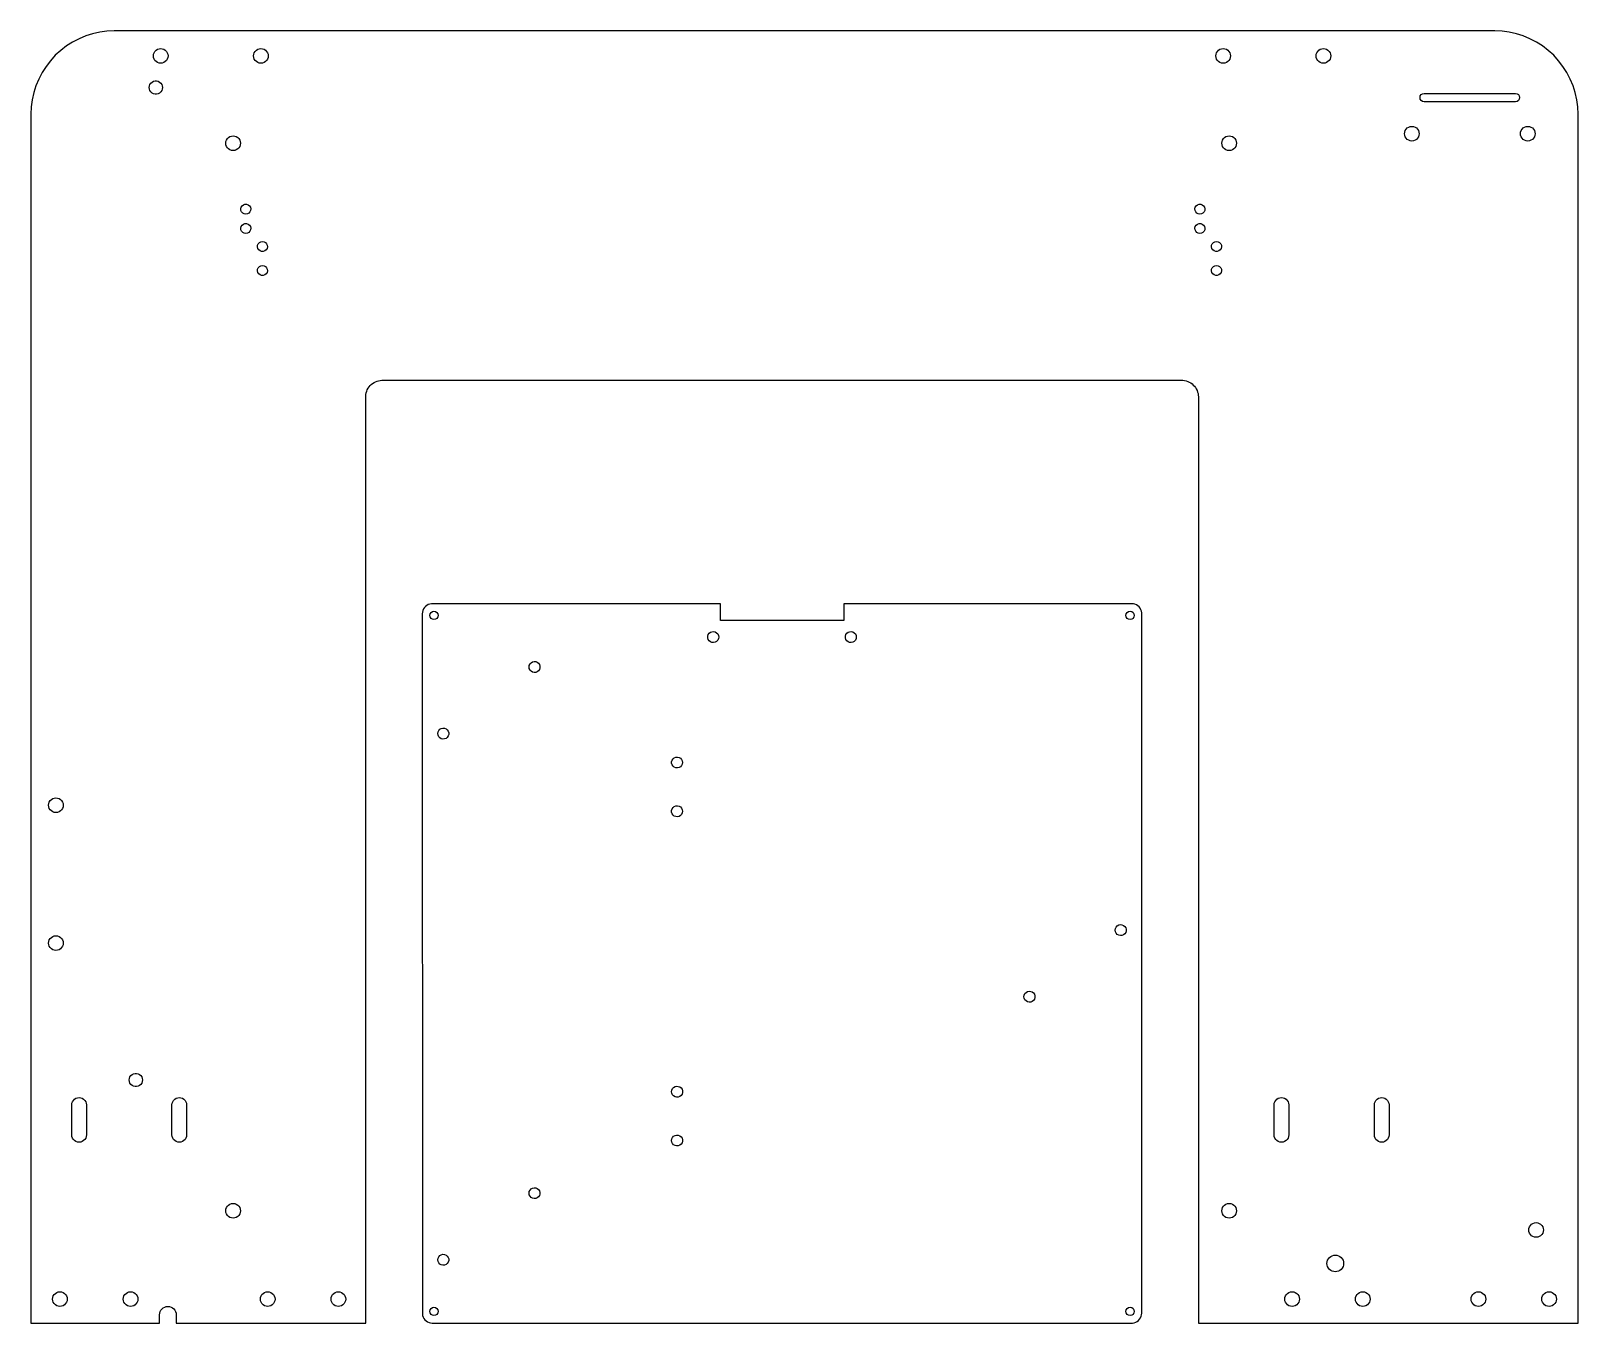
# Model space of a CAD drawing. Header units: metres. Extents: x -232 to 232, y 0 to 388.
import ezdxf

# ---------------------------------------------------------------- set-up
doc = ezdxf.new("R2010")
doc.units = ezdxf.units.M

msp = doc.modelspace()

# ---------------------------------------------------------------- linework, layer by layer
for p, q in [((-217.815, 385.658), (-219.75, 384.651)), ((-215.8, 386.492), (-217.815, 385.658)), ((-213.72, 387.148), (-215.8, 386.492)), ((-211.591, 387.62), (-213.72, 387.148)), ((-209.429, 387.905), (-211.591, 387.62)), ((-207.25, 388), (-209.429, 387.905)), ((207.25, 388), (-207.25, 388)), ((209.429, 387.905), (207.25, 388)), ((211.591, 387.62), (209.429, 387.905)), ((213.72, 387.148), (211.591, 387.62)), ((215.8, 386.492), (213.72, 387.148)), ((217.815, 385.658), (215.8, 386.492)), ((219.75, 384.651), (217.815, 385.658)), ((-223.32, 382.151), (-224.928, 380.678)), ((-221.589, 383.479), (-223.32, 382.151)), ((-219.75, 384.651), (-221.589, 383.479)), ((-195.5, 380.5), (-195.445, 380.99)), ((-195.445, 380.99), (-195.282, 381.455)), ((-195.282, 381.455), (-195.02, 381.872)), ((-195.02, 381.872), (-194.672, 382.22)), ((-194.672, 382.22), (-194.255, 382.482)), ((-194.255, 382.482), (-193.79, 382.645)), ((-193.79, 382.645), (-193.3, 382.7)), ((-193.3, 382.7), (-192.81, 382.645)), ((-192.81, 382.645), (-192.345, 382.482)), ((-192.345, 382.482), (-191.928, 382.22)), ((-191.928, 382.22), (-191.58, 381.872)), ((-191.58, 381.872), (-191.318, 381.455)), ((-191.318, 381.455), (-191.155, 380.99)), ((-191.155, 380.99), (-191.1, 380.5)), ((-165.4, 380.5), (-165.345, 380.99)), ((-165.345, 380.99), (-165.182, 381.455)), ((-165.182, 381.455), (-164.92, 381.872)), ((-164.92, 381.872), (-164.572, 382.22)), ((-164.572, 382.22), (-164.155, 382.482)), ((-164.155, 382.482), (-163.69, 382.645)), ((-163.69, 382.645), (-163.2, 382.7)), ((-163.2, 382.7), (-162.71, 382.645)), ((-162.71, 382.645), (-162.245, 382.482)), ((-162.245, 382.482), (-161.828, 382.22)), ((-161.828, 382.22), (-161.48, 381.872)), ((-161.48, 381.872), (-161.218, 381.455)), ((-161.218, 381.455), (-161.055, 380.99)), ((-161.055, 380.99), (-161, 380.5)), ((123.5, 380.5), (123.555, 380.99)), ((123.555, 380.99), (123.718, 381.455)), ((123.718, 381.455), (123.98, 381.872)), ((123.98, 381.872), (124.328, 382.22)), ((124.328, 382.22), (124.745, 382.482)), ((124.745, 382.482), (125.21, 382.645)), ((125.21, 382.645), (125.7, 382.7)), ((125.7, 382.7), (126.19, 382.645)), ((126.19, 382.645), (126.655, 382.482)), ((126.655, 382.482), (127.072, 382.22)), ((127.072, 382.22), (127.42, 381.872)), ((127.42, 381.872), (127.682, 381.455)), ((127.682, 381.455), (127.845, 380.99)), ((127.845, 380.99), (127.9, 380.5)), ((153.6, 380.5), (153.655, 380.99)), ((153.655, 380.99), (153.818, 381.455)), ((153.818, 381.455), (154.08, 381.872)), ((154.08, 381.872), (154.428, 382.22)), ((154.428, 382.22), (154.845, 382.482)), ((154.845, 382.482), (155.31, 382.645)), ((155.31, 382.645), (155.8, 382.7)), ((155.8, 382.7), (156.29, 382.645)), ((156.29, 382.645), (156.755, 382.482)), ((156.755, 382.482), (157.172, 382.22)), ((157.172, 382.22), (157.52, 381.872)), ((157.52, 381.872), (157.782, 381.455)), ((157.782, 381.455), (157.945, 380.99)), ((157.945, 380.99), (158, 380.5)), ((221.589, 383.479), (219.75, 384.651)), ((223.32, 382.151), (221.589, 383.479)), ((224.928, 380.678), (223.32, 382.151)), ((-227.729, 377.339), (-228.901, 375.5)), ((-226.401, 379.07), (-227.729, 377.339)), ((-224.928, 380.678), (-226.401, 379.07)), ((-195.445, 380.01), (-195.5, 380.5)), ((-195.282, 379.545), (-195.445, 380.01)), ((-195.02, 379.128), (-195.282, 379.545)), ((-194.672, 378.78), (-195.02, 379.128)), ((-194.255, 378.518), (-194.672, 378.78)), ((-193.79, 378.355), (-194.255, 378.518)), ((-193.3, 378.3), (-193.79, 378.355)), ((-192.81, 378.355), (-193.3, 378.3)), ((-192.345, 378.518), (-192.81, 378.355)), ((-191.928, 378.78), (-192.345, 378.518)), ((-191.58, 379.128), (-191.928, 378.78)), ((-191.318, 379.545), (-191.58, 379.128)), ((-191.155, 380.01), (-191.318, 379.545)), ((-191.1, 380.5), (-191.155, 380.01)), ((-165.345, 380.01), (-165.4, 380.5)), ((-165.182, 379.545), (-165.345, 380.01)), ((-164.92, 379.128), (-165.182, 379.545)), ((-164.572, 378.78), (-164.92, 379.128)), ((-164.155, 378.518), (-164.572, 378.78)), ((-163.69, 378.355), (-164.155, 378.518)), ((-163.2, 378.3), (-163.69, 378.355)), ((-162.71, 378.355), (-163.2, 378.3)), ((-162.245, 378.518), (-162.71, 378.355)), ((-161.828, 378.78), (-162.245, 378.518)), ((-161.48, 379.128), (-161.828, 378.78)), ((-161.218, 379.545), (-161.48, 379.128)), ((-161.055, 380.01), (-161.218, 379.545)), ((-161, 380.5), (-161.055, 380.01)), ((123.555, 380.01), (123.5, 380.5)), ((123.718, 379.545), (123.555, 380.01)), ((123.98, 379.128), (123.718, 379.545)), ((124.328, 378.78), (123.98, 379.128)), ((124.745, 378.518), (124.328, 378.78)), ((125.21, 378.355), (124.745, 378.518)), ((125.7, 378.3), (125.21, 378.355)), ((126.19, 378.355), (125.7, 378.3)), ((126.655, 378.518), (126.19, 378.355)), ((127.072, 378.78), (126.655, 378.518)), ((127.42, 379.128), (127.072, 378.78)), ((127.682, 379.545), (127.42, 379.128)), ((127.845, 380.01), (127.682, 379.545)), ((127.9, 380.5), (127.845, 380.01)), ((153.655, 380.01), (153.6, 380.5)), ((153.818, 379.545), (153.655, 380.01)), ((154.08, 379.128), (153.818, 379.545)), ((154.428, 378.78), (154.08, 379.128)), ((154.845, 378.518), (154.428, 378.78)), ((155.31, 378.355), (154.845, 378.518)), ((155.8, 378.3), (155.31, 378.355)), ((156.29, 378.355), (155.8, 378.3)), ((156.755, 378.518), (156.29, 378.355)), ((157.172, 378.78), (156.755, 378.518)), ((157.52, 379.128), (157.172, 378.78)), ((157.782, 379.545), (157.52, 379.128)), ((157.945, 380.01), (157.782, 379.545)), ((158, 380.5), (157.945, 380.01)), ((226.401, 379.07), (224.928, 380.678)), ((227.729, 377.339), (226.401, 379.07)), ((228.901, 375.5), (227.729, 377.339)), ((-229.908, 373.565), (-230.742, 371.55)), ((-228.901, 375.5), (-229.908, 373.565)), ((-196.692, 371.479), (-196.521, 371.929)), ((-196.521, 371.929), (-196.247, 372.326)), ((-196.247, 372.326), (-195.886, 372.646)), ((-195.886, 372.646), (-195.459, 372.87)), ((-195.459, 372.87), (-194.991, 372.985)), ((-194.991, 372.985), (-194.509, 372.985)), ((-194.509, 372.985), (-194.041, 372.87)), ((-194.041, 372.87), (-193.614, 372.646)), ((-193.614, 372.646), (-193.253, 372.326)), ((-193.253, 372.326), (-192.979, 371.929)), ((-192.979, 371.929), (-192.808, 371.479)), ((229.908, 373.565), (228.901, 375.5)), ((230.742, 371.55), (229.908, 373.565)), ((-231.87, 367.341), (-232.155, 365.179)), ((-231.398, 369.47), (-231.87, 367.341)), ((-230.742, 371.55), (-231.398, 369.47)), ((-196.75, 371), (-196.692, 371.479)), ((-196.692, 370.521), (-196.75, 371)), ((-196.521, 370.071), (-196.692, 370.521)), ((-196.247, 369.674), (-196.521, 370.071)), ((-195.886, 369.354), (-196.247, 369.674)), ((-195.459, 369.13), (-195.886, 369.354)), ((-194.991, 369.015), (-195.459, 369.13)), ((-194.509, 369.015), (-194.991, 369.015)), ((-194.041, 369.13), (-194.509, 369.015)), ((-193.614, 369.354), (-194.041, 369.13)), ((-193.253, 369.674), (-193.614, 369.354)), ((-192.979, 370.071), (-193.253, 369.674)), ((-192.808, 370.521), (-192.979, 370.071)), ((-192.808, 371.479), (-192.75, 371)), ((-192.75, 371), (-192.808, 370.521)), ((184.8, 368), (184.895, 368.478)), ((184.895, 367.522), (184.8, 368)), ((184.895, 368.478), (185.166, 368.884)), ((185.166, 367.116), (184.895, 367.522)), ((185.166, 368.884), (185.572, 369.155)), ((185.572, 366.845), (185.166, 367.116)), ((185.572, 369.155), (186.05, 369.25)), ((186.05, 369.25), (213.45, 369.25)), ((213.45, 369.25), (213.928, 369.155)), ((213.928, 369.155), (214.334, 368.884)), ((214.334, 367.116), (213.928, 366.845)), ((214.334, 368.884), (214.605, 368.478)), ((214.605, 367.522), (214.334, 367.116)), ((214.605, 368.478), (214.7, 368)), ((214.7, 368), (214.605, 367.522)), ((231.398, 369.47), (230.742, 371.55)), ((231.87, 367.341), (231.398, 369.47)), ((232.155, 365.179), (231.87, 367.341)), ((-232.155, 365.179), (-232.25, 363)), ((-232.25, 363), (-232.25, 0)), ((186.05, 366.75), (185.572, 366.845)), ((213.45, 366.75), (186.05, 366.75)), ((213.928, 366.845), (213.45, 366.75)), ((232.25, 363), (232.155, 365.179)), ((232.25, 0), (232.25, 363)), ((180.205, 357.64), (180.368, 358.105)), ((180.368, 358.105), (180.63, 358.522)), ((180.63, 358.522), (180.978, 358.87)), ((180.978, 358.87), (181.395, 359.132)), ((181.395, 359.132), (181.86, 359.295)), ((181.86, 359.295), (182.35, 359.35)), ((182.35, 359.35), (182.84, 359.295)), ((182.84, 359.295), (183.305, 359.132)), ((183.305, 359.132), (183.722, 358.87)), ((183.722, 358.87), (184.07, 358.522)), ((184.07, 358.522), (184.332, 358.105)), ((184.332, 358.105), (184.495, 357.64)), ((215.005, 357.64), (215.168, 358.105)), ((215.168, 358.105), (215.43, 358.522)), ((215.43, 358.522), (215.778, 358.87)), ((215.778, 358.87), (216.195, 359.132)), ((216.195, 359.132), (216.66, 359.295)), ((216.66, 359.295), (217.15, 359.35)), ((217.15, 359.35), (217.64, 359.295)), ((217.64, 359.295), (218.105, 359.132)), ((218.105, 359.132), (218.522, 358.87)), ((218.522, 358.87), (218.87, 358.522)), ((218.87, 358.522), (219.132, 358.105)), ((219.132, 358.105), (219.295, 357.64)), ((-173.75, 354.29), (-173.695, 354.78)), ((-173.695, 353.8), (-173.75, 354.29)), ((-173.695, 354.78), (-173.532, 355.245)), ((-173.532, 353.335), (-173.695, 353.8)), ((-173.532, 355.245), (-173.27, 355.662)), ((-173.27, 352.918), (-173.532, 353.335)), ((-173.27, 355.662), (-172.922, 356.01)), ((-172.922, 356.01), (-172.505, 356.272)), ((-172.505, 356.272), (-172.04, 356.435)), ((-172.04, 356.435), (-171.55, 356.49)), ((-171.55, 356.49), (-171.06, 356.435)), ((-171.06, 356.435), (-170.595, 356.272)), ((-170.595, 356.272), (-170.178, 356.01)), ((-170.178, 356.01), (-169.83, 355.662)), ((-169.83, 355.662), (-169.568, 355.245)), ((-169.568, 353.335), (-169.83, 352.918)), ((-169.568, 355.245), (-169.405, 354.78)), ((-169.405, 353.8), (-169.568, 353.335)), ((-169.405, 354.78), (-169.35, 354.29)), ((-169.35, 354.29), (-169.405, 353.8)), ((125.3, 354.29), (125.355, 354.78)), ((125.355, 353.8), (125.3, 354.29)), ((125.355, 354.78), (125.518, 355.245)), ((125.518, 353.335), (125.355, 353.8)), ((125.518, 355.245), (125.78, 355.662)), ((125.78, 352.918), (125.518, 353.335)), ((125.78, 355.662), (126.128, 356.01)), ((126.128, 356.01), (126.545, 356.272)), ((126.545, 356.272), (127.01, 356.435)), ((127.01, 356.435), (127.5, 356.49)), ((127.5, 356.49), (127.99, 356.435)), ((127.99, 356.435), (128.455, 356.272)), ((128.455, 356.272), (128.872, 356.01)), ((128.872, 356.01), (129.22, 355.662)), ((129.22, 355.662), (129.482, 355.245)), ((129.482, 353.335), (129.22, 352.918)), ((129.482, 355.245), (129.645, 354.78)), ((129.645, 353.8), (129.482, 353.335)), ((129.645, 354.78), (129.7, 354.29)), ((129.7, 354.29), (129.645, 353.8)), ((180.15, 357.15), (180.205, 357.64)), ((180.205, 356.66), (180.15, 357.15)), ((180.368, 356.195), (180.205, 356.66)), ((180.63, 355.778), (180.368, 356.195)), ((180.978, 355.43), (180.63, 355.778)), ((181.395, 355.168), (180.978, 355.43)), ((181.86, 355.005), (181.395, 355.168)), ((182.35, 354.95), (181.86, 355.005)), ((182.84, 355.005), (182.35, 354.95)), ((183.305, 355.168), (182.84, 355.005)), ((183.722, 355.43), (183.305, 355.168)), ((184.07, 355.778), (183.722, 355.43)), ((184.332, 356.195), (184.07, 355.778)), ((184.495, 356.66), (184.332, 356.195)), ((184.495, 357.64), (184.55, 357.15)), ((184.55, 357.15), (184.495, 356.66)), ((214.95, 357.15), (215.005, 357.64)), ((215.005, 356.66), (214.95, 357.15)), ((215.168, 356.195), (215.005, 356.66)), ((215.43, 355.778), (215.168, 356.195)), ((215.778, 355.43), (215.43, 355.778)), ((216.195, 355.168), (215.778, 355.43)), ((216.66, 355.005), (216.195, 355.168)), ((217.15, 354.95), (216.66, 355.005)), ((217.64, 355.005), (217.15, 354.95)), ((218.105, 355.168), (217.64, 355.005)), ((218.522, 355.43), (218.105, 355.168)), ((218.87, 355.778), (218.522, 355.43)), ((219.132, 356.195), (218.87, 355.778)), ((219.295, 356.66), (219.132, 356.195)), ((219.295, 357.64), (219.35, 357.15)), ((219.35, 357.15), (219.295, 356.66)), ((-172.922, 352.57), (-173.27, 352.918)), ((-172.505, 352.308), (-172.922, 352.57)), ((-172.04, 352.145), (-172.505, 352.308)), ((-171.55, 352.09), (-172.04, 352.145)), ((-171.06, 352.145), (-171.55, 352.09)), ((-170.595, 352.308), (-171.06, 352.145)), ((-170.178, 352.57), (-170.595, 352.308)), ((-169.83, 352.918), (-170.178, 352.57)), ((126.128, 352.57), (125.78, 352.918)), ((126.545, 352.308), (126.128, 352.57)), ((127.01, 352.145), (126.545, 352.308)), ((127.5, 352.09), (127.01, 352.145)), ((127.99, 352.145), (127.5, 352.09)), ((128.455, 352.308), (127.99, 352.145)), ((128.872, 352.57), (128.455, 352.308)), ((129.22, 352.918), (128.872, 352.57)), ((-169.245, 334.604), (-169.124, 335.083)), ((-169.204, 334.112), (-169.245, 334.604)), ((-169.124, 335.083), (-168.854, 335.496)), ((-168.854, 335.496), (-168.464, 335.799)), ((-168.464, 335.799), (-167.997, 335.96)), ((-167.997, 335.96), (-167.503, 335.96)), ((-167.503, 335.96), (-167.036, 335.799)), ((-167.036, 335.799), (-166.646, 335.496)), ((-166.646, 335.496), (-166.376, 335.083)), ((-166.376, 335.083), (-166.255, 334.604)), ((-166.255, 334.604), (-166.296, 334.112)), ((117.205, 334.604), (117.326, 335.083)), ((117.246, 334.112), (117.205, 334.604)), ((117.326, 335.083), (117.596, 335.496)), ((117.596, 335.496), (117.986, 335.799)), ((117.986, 335.799), (118.453, 335.96)), ((118.453, 335.96), (118.947, 335.96)), ((118.947, 335.96), (119.414, 335.799)), ((119.414, 335.799), (119.804, 335.496)), ((119.804, 335.496), (120.074, 335.083)), ((120.074, 335.083), (120.195, 334.604)), ((120.195, 334.604), (120.154, 334.112)), ((-169.006, 333.66), (-169.204, 334.112)), ((-168.671, 333.296), (-169.006, 333.66)), ((-168.854, 329.696), (-168.464, 329.999)), ((-168.237, 333.061), (-168.671, 333.296)), ((-168.464, 329.999), (-167.997, 330.16)), ((-167.75, 332.98), (-168.237, 333.061)), ((-167.997, 330.16), (-167.503, 330.16)), ((-167.263, 333.061), (-167.75, 332.98)), ((-167.503, 330.16), (-167.036, 329.999)), ((-166.829, 333.296), (-167.263, 333.061)), ((-167.036, 329.999), (-166.646, 329.696)), ((-166.494, 333.66), (-166.829, 333.296)), ((-166.296, 334.112), (-166.494, 333.66)), ((117.444, 333.66), (117.246, 334.112)), ((117.779, 333.296), (117.444, 333.66)), ((117.596, 329.696), (117.986, 329.999)), ((118.213, 333.061), (117.779, 333.296)), ((117.986, 329.999), (118.453, 330.16)), ((118.7, 332.98), (118.213, 333.061)), ((118.453, 330.16), (118.947, 330.16)), ((119.187, 333.061), (118.7, 332.98)), ((118.947, 330.16), (119.414, 329.999)), ((119.621, 333.296), (119.187, 333.061)), ((119.414, 329.999), (119.804, 329.696)), ((119.956, 333.66), (119.621, 333.296)), ((120.154, 334.112), (119.956, 333.66)), ((-169.245, 328.804), (-169.124, 329.283)), ((-169.204, 328.312), (-169.245, 328.804)), ((-169.006, 327.86), (-169.204, 328.312)), ((-169.124, 329.283), (-168.854, 329.696)), ((-168.671, 327.496), (-169.006, 327.86)), ((-168.237, 327.261), (-168.671, 327.496)), ((-167.75, 327.18), (-168.237, 327.261)), ((-167.263, 327.261), (-167.75, 327.18)), ((-166.829, 327.496), (-167.263, 327.261)), ((-166.494, 327.86), (-166.829, 327.496)), ((-166.646, 329.696), (-166.376, 329.283)), ((-166.296, 328.312), (-166.494, 327.86)), ((-166.376, 329.283), (-166.255, 328.804)), ((-166.255, 328.804), (-166.296, 328.312)), ((117.205, 328.804), (117.326, 329.283)), ((117.246, 328.312), (117.205, 328.804)), ((117.444, 327.86), (117.246, 328.312)), ((117.326, 329.283), (117.596, 329.696)), ((117.779, 327.496), (117.444, 327.86)), ((118.213, 327.261), (117.779, 327.496)), ((118.7, 327.18), (118.213, 327.261)), ((119.187, 327.261), (118.7, 327.18)), ((119.621, 327.496), (119.187, 327.261)), ((119.956, 327.86), (119.621, 327.496)), ((119.804, 329.696), (120.074, 329.283)), ((120.154, 328.312), (119.956, 327.86)), ((120.074, 329.283), (120.195, 328.804)), ((120.195, 328.804), (120.154, 328.312)), ((-164.245, 323.156), (-164.204, 323.648)), ((-164.124, 322.677), (-164.245, 323.156)), ((-164.204, 323.648), (-164.006, 324.1)), ((-163.854, 322.264), (-164.124, 322.677)), ((-164.006, 324.1), (-163.671, 324.464)), ((-163.464, 321.961), (-163.854, 322.264)), ((-163.671, 324.464), (-163.237, 324.699)), ((-162.997, 321.8), (-163.464, 321.961)), ((-163.237, 324.699), (-162.75, 324.78)), ((-162.503, 321.8), (-162.997, 321.8)), ((-162.75, 324.78), (-162.263, 324.699)), ((-162.036, 321.961), (-162.503, 321.8)), ((-162.263, 324.699), (-161.829, 324.464)), ((-161.646, 322.264), (-162.036, 321.961)), ((-161.829, 324.464), (-161.494, 324.1)), ((-161.376, 322.677), (-161.646, 322.264)), ((-161.494, 324.1), (-161.296, 323.648)), ((-161.255, 323.156), (-161.376, 322.677)), ((-161.296, 323.648), (-161.255, 323.156)), ((122.205, 323.156), (122.246, 323.648)), ((122.326, 322.677), (122.205, 323.156)), ((122.246, 323.648), (122.444, 324.1)), ((122.596, 322.264), (122.326, 322.677)), ((122.444, 324.1), (122.779, 324.464)), ((122.986, 321.961), (122.596, 322.264)), ((122.779, 324.464), (123.213, 324.699)), ((123.453, 321.8), (122.986, 321.961)), ((123.213, 324.699), (123.7, 324.78)), ((123.947, 321.8), (123.453, 321.8)), ((123.7, 324.78), (124.187, 324.699)), ((124.414, 321.961), (123.947, 321.8)), ((124.187, 324.699), (124.621, 324.464)), ((124.804, 322.264), (124.414, 321.961)), ((124.621, 324.464), (124.956, 324.1)), ((125.074, 322.677), (124.804, 322.264)), ((124.956, 324.1), (125.154, 323.648)), ((125.195, 323.156), (125.074, 322.677)), ((125.154, 323.648), (125.195, 323.156)), ((-164.245, 315.956), (-164.204, 316.448)), ((-164.124, 315.477), (-164.245, 315.956)), ((-164.204, 316.448), (-164.006, 316.9)), ((-164.006, 316.9), (-163.671, 317.264)), ((-163.671, 317.264), (-163.237, 317.499)), ((-163.237, 317.499), (-162.75, 317.58)), ((-162.75, 317.58), (-162.263, 317.499)), ((-162.263, 317.499), (-161.829, 317.264)), ((-161.829, 317.264), (-161.494, 316.9)), ((-161.494, 316.9), (-161.296, 316.448)), ((-161.255, 315.956), (-161.376, 315.477)), ((-161.296, 316.448), (-161.255, 315.956)), ((122.205, 315.956), (122.246, 316.448)), ((122.326, 315.477), (122.205, 315.956)), ((122.246, 316.448), (122.444, 316.9)), ((122.444, 316.9), (122.779, 317.264)), ((122.779, 317.264), (123.213, 317.499)), ((123.213, 317.499), (123.7, 317.58)), ((123.7, 317.58), (124.187, 317.499)), ((124.187, 317.499), (124.621, 317.264)), ((124.621, 317.264), (124.956, 316.9)), ((124.956, 316.9), (125.154, 316.448)), ((125.195, 315.956), (125.074, 315.477)), ((125.154, 316.448), (125.195, 315.956)), ((-163.854, 315.064), (-164.124, 315.477)), ((-163.464, 314.761), (-163.854, 315.064)), ((-162.997, 314.6), (-163.464, 314.761)), ((-162.503, 314.6), (-162.997, 314.6)), ((-162.036, 314.761), (-162.503, 314.6)), ((-161.646, 315.064), (-162.036, 314.761)), ((-161.376, 315.477), (-161.646, 315.064)), ((122.596, 315.064), (122.326, 315.477)), ((122.986, 314.761), (122.596, 315.064)), ((123.453, 314.6), (122.986, 314.761)), ((123.947, 314.6), (123.453, 314.6)), ((124.414, 314.761), (123.947, 314.6)), ((124.804, 315.064), (124.414, 314.761)), ((125.074, 315.477), (124.804, 315.064)), ((-131.744, 278.349), (-131.694, 278.845)), ((-131.694, 278.845), (-131.595, 279.334)), ((-131.595, 279.334), (-131.448, 279.81)), ((-131.448, 279.81), (-131.255, 280.269)), ((-131.255, 280.269), (-131.016, 280.707)), ((-131.016, 280.707), (-130.736, 281.119)), ((-130.736, 281.119), (-130.415, 281.501)), ((-130.415, 281.501), (-130.058, 281.849)), ((-130.058, 281.849), (-129.669, 282.16)), ((-129.669, 282.16), (-129.25, 282.43)), ((-129.25, 282.43), (-128.806, 282.658)), ((-128.806, 282.658), (-128.342, 282.84)), ((-128.342, 282.84), (-127.863, 282.975)), ((-127.863, 282.975), (-127.372, 283.061)), ((-127.372, 283.061), (-126.875, 283.098)), ((-126.875, 283.098), (-126.75, 283.1)), ((-126.75, 283.1), (113.25, 283.1)), ((113.25, 283.1), (113.624, 283.086)), ((113.624, 283.086), (114.118, 283.024)), ((114.118, 283.024), (114.604, 282.913)), ((114.604, 282.913), (115.077, 282.754)), ((115.077, 282.754), (115.531, 282.549)), ((115.531, 282.549), (115.963, 282.3)), ((115.963, 282.3), (116.367, 282.009)), ((116.367, 282.009), (116.741, 281.679)), ((116.741, 281.679), (117.08, 281.314)), ((117.08, 281.314), (117.381, 280.917)), ((117.381, 280.917), (117.641, 280.491)), ((117.641, 280.491), (117.857, 280.042)), ((117.857, 280.042), (118.028, 279.574)), ((118.028, 279.574), (118.151, 279.091)), ((118.151, 279.091), (118.225, 278.598)), ((-131.75, 278.1), (-131.744, 278.349)), ((-131.75, 0), (-131.75, 278.1)), ((118.225, 278.598), (118.25, 278.1)), ((118.25, 278.1), (118.25, 0)), ((-114.587, 213.974), (-114.709, 213.494)), ((-114.388, 214.428), (-114.587, 213.974)), ((-114.117, 214.843), (-114.388, 214.428)), ((-113.782, 215.207), (-114.117, 214.843)), ((-113.391, 215.511), (-113.782, 215.207)), ((-112.955, 215.747), (-113.391, 215.511)), ((-112.486, 215.908), (-112.955, 215.747)), ((-111.998, 215.99), (-112.486, 215.908)), ((-25.26, 215.994), (-111.998, 215.99)), ((-111.728, 213.655), (-111.25, 213.75)), ((-111.25, 213.75), (-110.772, 213.655)), ((-25.26, 211), (-25.26, 215.994)), ((98.25, 216), (11.76, 215.996)), ((11.76, 215.996), (11.76, 211)), ((97.2716, 213.655), (97.75, 213.75)), ((97.75, 213.75), (98.2283, 213.655)), ((98.7438, 215.959), (98.25, 216)), ((99.2241, 215.837), (98.7438, 215.959)), ((99.6778, 215.638), (99.2241, 215.837)), ((100.093, 215.367), (99.6778, 215.638)), ((100.457, 215.032), (100.093, 215.367)), ((100.761, 214.641), (100.457, 215.032)), ((100.997, 214.205), (100.761, 214.641)), ((101.158, 213.736), (100.997, 214.205)), ((101.24, 213.248), (101.158, 213.736)), ((-114.709, 213.494), (-114.75, 213)), ((-114.75, 213), (-114.74, 2.75226)), ((-112.5, 212.5), (-112.405, 212.978)), ((-112.405, 212.022), (-112.5, 212.5)), ((-112.405, 212.978), (-112.134, 213.384)), ((-112.134, 211.616), (-112.405, 212.022)), ((-112.134, 213.384), (-111.728, 213.655)), ((-111.728, 211.345), (-112.134, 211.616)), ((-111.25, 211.25), (-111.728, 211.345)), ((-110.772, 211.345), (-111.25, 211.25)), ((-110.772, 213.655), (-110.366, 213.384)), ((-110.366, 211.616), (-110.772, 211.345)), ((-110.366, 213.384), (-110.095, 212.978)), ((-110.095, 212.022), (-110.366, 211.616)), ((-110.095, 212.978), (-110, 212.5)), ((-110, 212.5), (-110.095, 212.022)), ((11.76, 211), (-25.26, 211)), ((96.5, 212.5), (96.5951, 212.978)), ((96.5951, 212.022), (96.5, 212.5)), ((96.5951, 212.978), (96.8661, 213.384)), ((96.8661, 211.616), (96.5951, 212.022)), ((96.8661, 213.384), (97.2716, 213.655)), ((97.2716, 211.345), (96.8661, 211.616)), ((97.75, 211.25), (97.2716, 211.345)), ((98.2283, 211.345), (97.75, 211.25)), ((98.2283, 213.655), (98.6339, 213.384)), ((98.6339, 211.616), (98.2283, 211.345)), ((98.6339, 213.384), (98.9048, 212.978)), ((98.9048, 212.022), (98.6339, 211.616)), ((98.9048, 212.978), (99, 212.5)), ((99, 212.5), (98.9048, 212.022)), ((101.25, 3), (101.24, 213.248)), ((-29.0416, 206.246), (-28.8966, 206.716)), ((-29.0416, 205.754), (-29.0416, 206.246)), ((-28.8966, 205.284), (-29.0416, 205.754)), ((-28.8966, 206.716), (-28.6195, 207.122)), ((-28.6195, 204.878), (-28.8966, 205.284)), ((-28.6195, 207.122), (-28.235, 207.429)), ((-28.235, 204.571), (-28.6195, 204.878)), ((-28.235, 207.429), (-27.7771, 207.609)), ((-27.7771, 204.391), (-28.235, 204.571)), ((-27.7771, 207.609), (-27.2867, 207.645)), ((-27.2867, 204.355), (-27.7771, 204.391)), ((-27.2867, 207.645), (-26.8072, 207.536)), ((-26.8072, 204.464), (-27.2867, 204.355)), ((-26.8072, 207.536), (-26.3812, 207.29)), ((-26.3812, 204.71), (-26.8072, 204.464)), ((-26.3812, 207.29), (-26.0467, 206.929)), ((-26.0467, 205.071), (-26.3812, 204.71)), ((-26.0467, 206.929), (-25.8333, 206.486)), ((-25.8333, 205.514), (-26.0467, 205.071)), ((-25.8333, 206.486), (-25.76, 206)), ((-25.76, 206), (-25.8333, 205.514)), ((12.2784, 206.246), (12.4234, 206.716)), ((12.2784, 205.754), (12.2784, 206.246)), ((12.4234, 205.284), (12.2784, 205.754)), ((12.4234, 206.716), (12.7005, 207.122)), ((12.7005, 204.878), (12.4234, 205.284)), ((12.7005, 207.122), (13.085, 207.429)), ((13.085, 204.571), (12.7005, 204.878)), ((13.085, 207.429), (13.5428, 207.609)), ((13.5428, 204.391), (13.085, 204.571)), ((13.5428, 207.609), (14.0333, 207.645)), ((14.0333, 204.355), (13.5428, 204.391)), ((14.0333, 207.645), (14.5128, 207.536)), ((14.5128, 204.464), (14.0333, 204.355)), ((14.5128, 207.536), (14.9388, 207.29)), ((14.9388, 204.71), (14.5128, 204.464)), ((14.9388, 207.29), (15.2733, 206.929)), ((15.2733, 205.071), (14.9388, 204.71)), ((15.2733, 206.929), (15.4867, 206.486)), ((15.4867, 205.514), (15.2733, 205.071)), ((15.4867, 206.486), (15.56, 206)), ((15.56, 206), (15.4867, 205.514)), ((-82.7, 197), (-82.6267, 197.486)), ((-82.6267, 196.514), (-82.7, 197)), ((-82.6267, 197.486), (-82.4133, 197.929)), ((-82.4133, 196.071), (-82.6267, 196.514)), ((-82.4133, 197.929), (-82.0788, 198.29)), ((-82.0788, 195.71), (-82.4133, 196.071)), ((-82.0788, 198.29), (-81.6528, 198.536)), ((-81.6528, 195.464), (-82.0788, 195.71)), ((-81.6528, 198.536), (-81.1733, 198.645)), ((-81.1733, 195.355), (-81.6528, 195.464)), ((-81.1733, 198.645), (-80.6828, 198.609)), ((-80.6828, 195.391), (-81.1733, 195.355)), ((-80.6828, 198.609), (-80.225, 198.429)), ((-80.225, 195.571), (-80.6828, 195.391)), ((-80.225, 198.429), (-79.8405, 198.122)), ((-79.8405, 195.878), (-80.225, 195.571)), ((-79.8405, 198.122), (-79.5634, 197.716)), ((-79.5634, 196.284), (-79.8405, 195.878)), ((-79.5634, 197.716), (-79.4184, 197.246)), ((-79.4184, 196.754), (-79.5634, 196.284)), ((-79.4184, 197.246), (-79.4184, 196.754)), ((-110.1, 177), (-110.027, 177.486)), ((-110.027, 176.514), (-110.1, 177)), ((-110.027, 177.486), (-109.813, 177.929)), ((-109.813, 176.071), (-110.027, 176.514)), ((-109.813, 177.929), (-109.479, 178.29)), ((-109.479, 178.29), (-109.053, 178.536)), ((-109.053, 178.536), (-108.573, 178.645)), ((-108.573, 178.645), (-108.083, 178.609)), ((-108.083, 178.609), (-107.625, 178.429)), ((-107.625, 178.429), (-107.24, 178.122)), ((-107.24, 178.122), (-106.963, 177.716)), ((-106.963, 177.716), (-106.818, 177.246)), ((-106.818, 176.754), (-106.963, 176.284)), ((-106.818, 177.246), (-106.818, 176.754)), ((-109.479, 175.71), (-109.813, 176.071)), ((-109.053, 175.464), (-109.479, 175.71)), ((-108.573, 175.355), (-109.053, 175.464)), ((-108.083, 175.391), (-108.573, 175.355)), ((-107.625, 175.571), (-108.083, 175.391)), ((-107.24, 175.878), (-107.625, 175.571)), ((-106.963, 176.284), (-107.24, 175.878)), ((-39.8916, 168.57), (-39.7466, 169.04)), ((-39.8916, 168.079), (-39.8916, 168.57)), ((-39.7466, 167.609), (-39.8916, 168.079)), ((-39.7466, 169.04), (-39.4695, 169.447)), ((-39.4695, 167.202), (-39.7466, 167.609)), ((-39.4695, 169.447), (-39.085, 169.754)), ((-39.085, 169.754), (-38.6272, 169.933)), ((-38.6272, 169.933), (-38.1367, 169.97)), ((-38.1367, 169.97), (-37.6572, 169.861)), ((-37.6572, 169.861), (-37.2312, 169.615)), ((-37.2312, 169.615), (-36.8967, 169.254)), ((-36.8967, 167.395), (-37.2312, 167.035)), ((-36.8967, 169.254), (-36.6833, 168.811)), ((-36.6833, 167.838), (-36.8967, 167.395)), ((-36.6833, 168.811), (-36.61, 168.325)), ((-36.61, 168.325), (-36.6833, 167.838)), ((-39.085, 166.896), (-39.4695, 167.202)), ((-38.6272, 166.716), (-39.085, 166.896)), ((-38.1367, 166.679), (-38.6272, 166.716)), ((-37.6572, 166.789), (-38.1367, 166.679)), ((-37.2312, 167.035), (-37.6572, 166.789)), ((-226.95, 155.5), (-226.895, 155.99)), ((-226.895, 155.01), (-226.95, 155.5)), ((-226.895, 155.99), (-226.732, 156.455)), ((-226.732, 154.545), (-226.895, 155.01)), ((-226.732, 156.455), (-226.47, 156.872)), ((-226.47, 154.128), (-226.732, 154.545)), ((-226.47, 156.872), (-226.122, 157.22)), ((-226.122, 153.78), (-226.47, 154.128)), ((-226.122, 157.22), (-225.705, 157.482)), ((-225.705, 153.518), (-226.122, 153.78)), ((-225.705, 157.482), (-225.24, 157.645)), ((-225.24, 153.355), (-225.705, 153.518)), ((-225.24, 157.645), (-224.75, 157.7)), ((-224.75, 153.3), (-225.24, 153.355)), ((-224.75, 157.7), (-224.26, 157.645)), ((-224.26, 153.355), (-224.75, 153.3)), ((-224.26, 157.645), (-223.795, 157.482)), ((-223.795, 153.518), (-224.26, 153.355)), ((-223.795, 157.482), (-223.378, 157.22)), ((-223.378, 153.78), (-223.795, 153.518)), ((-223.378, 157.22), (-223.03, 156.872)), ((-223.03, 154.128), (-223.378, 153.78)), ((-223.03, 156.872), (-222.768, 156.455)), ((-222.768, 154.545), (-223.03, 154.128)), ((-222.768, 156.455), (-222.605, 155.99)), ((-222.605, 155.01), (-222.768, 154.545)), ((-222.605, 155.99), (-222.55, 155.5)), ((-222.55, 155.5), (-222.605, 155.01)), ((-39.8916, 153.921), (-39.7466, 154.391)), ((-39.8916, 153.429), (-39.8916, 153.921)), ((-39.7466, 152.96), (-39.8916, 153.429)), ((-39.7466, 154.391), (-39.4695, 154.798)), ((-39.4695, 154.798), (-39.085, 155.104)), ((-39.085, 155.104), (-38.6272, 155.284)), ((-38.6272, 155.284), (-38.1367, 155.321)), ((-38.1367, 155.321), (-37.6572, 155.211)), ((-37.6572, 155.211), (-37.2312, 154.965)), ((-37.2312, 154.965), (-36.8967, 154.605)), ((-36.8967, 154.605), (-36.6833, 154.162)), ((-36.6833, 154.162), (-36.61, 153.675)), ((-36.61, 153.675), (-36.6833, 153.189)), ((-39.4695, 152.553), (-39.7466, 152.96)), ((-39.085, 152.246), (-39.4695, 152.553)), ((-38.6272, 152.067), (-39.085, 152.246)), ((-38.1367, 152.03), (-38.6272, 152.067)), ((-37.6572, 152.139), (-38.1367, 152.03)), ((-37.2312, 152.385), (-37.6572, 152.139)), ((-36.8967, 152.746), (-37.2312, 152.385)), ((-36.6833, 153.189), (-36.8967, 152.746)), ((-225.705, 116.082), (-225.24, 116.245)), ((-225.24, 116.245), (-224.75, 116.3)), ((-224.75, 116.3), (-224.26, 116.245)), ((-224.26, 116.245), (-223.795, 116.082)), ((93.3, 118), (93.3733, 118.486)), ((93.3733, 117.514), (93.3, 118)), ((93.3733, 118.486), (93.5867, 118.929)), ((93.5867, 117.071), (93.3733, 117.514)), ((93.5867, 118.929), (93.9212, 119.29)), ((93.9212, 116.71), (93.5867, 117.071)), ((93.9212, 119.29), (94.3472, 119.536)), ((94.3472, 116.464), (93.9212, 116.71)), ((94.3472, 119.536), (94.8267, 119.645)), ((94.8267, 116.355), (94.3472, 116.464)), ((94.8267, 119.645), (95.3172, 119.609)), ((95.3172, 116.391), (94.8267, 116.355)), ((95.3172, 119.609), (95.775, 119.429)), ((95.775, 116.571), (95.3172, 116.391)), ((95.775, 119.429), (96.1595, 119.122)), ((96.1595, 116.878), (95.775, 116.571)), ((96.1595, 119.122), (96.4366, 118.716)), ((96.4366, 117.284), (96.1595, 116.878)), ((96.4366, 118.716), (96.5816, 118.246)), ((96.5816, 117.754), (96.4366, 117.284)), ((96.5816, 118.246), (96.5816, 117.754)), ((-226.95, 114.1), (-226.895, 114.59)), ((-226.895, 113.61), (-226.95, 114.1)), ((-226.895, 114.59), (-226.732, 115.055)), ((-226.732, 113.145), (-226.895, 113.61)), ((-226.732, 115.055), (-226.47, 115.472)), ((-226.47, 112.728), (-226.732, 113.145)), ((-226.47, 115.472), (-226.122, 115.82)), ((-226.122, 112.38), (-226.47, 112.728)), ((-226.122, 115.82), (-225.705, 116.082)), ((-225.705, 112.118), (-226.122, 112.38)), ((-225.24, 111.955), (-225.705, 112.118)), ((-224.75, 111.9), (-225.24, 111.955)), ((-224.26, 111.955), (-224.75, 111.9)), ((-223.795, 112.118), (-224.26, 111.955)), ((-223.795, 116.082), (-223.378, 115.82)), ((-223.378, 112.38), (-223.795, 112.118)), ((-223.378, 115.82), (-223.03, 115.472)), ((-223.03, 112.728), (-223.378, 112.38)), ((-223.03, 115.472), (-222.768, 115.055)), ((-222.768, 113.145), (-223.03, 112.728)), ((-222.768, 115.055), (-222.605, 114.59)), ((-222.605, 113.61), (-222.768, 113.145)), ((-222.605, 114.59), (-222.55, 114.1)), ((-222.55, 114.1), (-222.605, 113.61)), ((65.9, 98), (65.9733, 98.4863)), ((65.9733, 97.5136), (65.9, 98)), ((65.9733, 98.4863), (66.1867, 98.9295)), ((66.1867, 98.9295), (66.5212, 99.29)), ((66.5212, 99.29), (66.9472, 99.5359)), ((66.9472, 99.5359), (67.4267, 99.6454)), ((67.4267, 99.6454), (67.9172, 99.6086)), ((67.9172, 99.6086), (68.375, 99.4289)), ((68.375, 99.4289), (68.7595, 99.1223)), ((68.7595, 99.1223), (69.0366, 98.7159)), ((69.0366, 98.7159), (69.1816, 98.2459)), ((69.1816, 97.7541), (69.0366, 97.2841)), ((69.1816, 98.2459), (69.1816, 97.7541)), ((66.1867, 97.0705), (65.9733, 97.5136)), ((66.5212, 96.71), (66.1867, 97.0705)), ((66.9472, 96.4641), (66.5212, 96.71)), ((67.4267, 96.3546), (66.9472, 96.4641)), ((67.9172, 96.3914), (67.4267, 96.3546)), ((68.375, 96.571), (67.9172, 96.3914)), ((68.7595, 96.8777), (68.375, 96.571)), ((69.0366, 97.2841), (68.7595, 96.8777)), ((-202.521, 73.9294), (-202.247, 74.3262)), ((-202.247, 74.3262), (-201.886, 74.646)), ((-201.886, 74.646), (-201.459, 74.87)), ((-201.459, 74.87), (-200.991, 74.9854)), ((-200.991, 74.9854), (-200.509, 74.9854)), ((-200.509, 74.9854), (-200.041, 74.87)), ((-200.041, 74.87), (-199.614, 74.646)), ((-199.614, 74.646), (-199.253, 74.3262)), ((-199.253, 74.3262), (-198.979, 73.9294)), ((-202.75, 73), (-202.692, 73.4786)), ((-202.692, 72.5214), (-202.75, 73)), ((-202.692, 73.4786), (-202.521, 73.9294)), ((-202.521, 72.0705), (-202.692, 72.5214)), ((-202.247, 71.6738), (-202.521, 72.0705)), ((-201.886, 71.354), (-202.247, 71.6738)), ((-201.459, 71.13), (-201.886, 71.354)), ((-200.991, 71.0146), (-201.459, 71.13)), ((-200.509, 71.0146), (-200.991, 71.0146)), ((-200.041, 71.13), (-200.509, 71.0146)), ((-199.614, 71.354), (-200.041, 71.13)), ((-199.253, 71.6738), (-199.614, 71.354)), ((-198.979, 72.0705), (-199.253, 71.6738)), ((-198.979, 73.9294), (-198.808, 73.4786)), ((-198.808, 72.5214), (-198.979, 72.0705)), ((-198.808, 73.4786), (-198.75, 73)), ((-198.75, 73), (-198.808, 72.5214)), ((-39.91, 69.4746), (-39.8367, 69.9609)), ((-39.8367, 69.9609), (-39.6233, 70.4041)), ((-39.6233, 70.4041), (-39.2888, 70.7646)), ((-39.2888, 70.7646), (-38.8628, 71.0105)), ((-38.8628, 71.0105), (-38.3833, 71.12)), ((-38.3833, 71.12), (-37.8928, 71.0832)), ((-37.8928, 71.0832), (-37.435, 70.9035)), ((-37.435, 70.9035), (-37.0505, 70.5969)), ((-37.0505, 70.5969), (-36.7734, 70.1905)), ((-36.7734, 70.1905), (-36.6284, 69.7205)), ((-36.6284, 69.7205), (-36.6284, 69.2287)), ((-220, 65.5), (-219.945, 65.9895)), ((-220, 56.5), (-220, 65.5)), ((-219.945, 65.9895), (-219.782, 66.4545)), ((-219.782, 66.4545), (-219.52, 66.8717)), ((-219.52, 66.8717), (-219.172, 67.22)), ((-219.172, 67.22), (-218.755, 67.4821)), ((-218.755, 67.4821), (-218.29, 67.6448)), ((-218.29, 67.6448), (-217.8, 67.7)), ((-217.8, 67.7), (-217.31, 67.6448)), ((-217.31, 67.6448), (-216.845, 67.4821)), ((-216.845, 67.4821), (-216.428, 67.22)), ((-216.428, 67.22), (-216.08, 66.8717)), ((-216.08, 66.8717), (-215.818, 66.4545)), ((-215.818, 66.4545), (-215.655, 65.9895)), ((-215.655, 65.9895), (-215.6, 65.5)), ((-215.6, 65.5), (-215.6, 56.5)), ((-189.9, 65.5), (-189.845, 65.9895)), ((-189.9, 56.5), (-189.9, 65.5)), ((-189.845, 65.9895), (-189.682, 66.4545)), ((-189.682, 66.4545), (-189.42, 66.8717)), ((-189.42, 66.8717), (-189.072, 67.22)), ((-189.072, 67.22), (-188.655, 67.4821)), ((-188.655, 67.4821), (-188.19, 67.6448)), ((-188.19, 67.6448), (-187.7, 67.7)), ((-187.7, 67.7), (-187.21, 67.6448)), ((-187.21, 67.6448), (-186.745, 67.4821)), ((-186.745, 67.4821), (-186.328, 67.22)), ((-186.328, 67.22), (-185.98, 66.8717)), ((-185.98, 66.8717), (-185.718, 66.4545)), ((-185.718, 66.4545), (-185.555, 65.9895)), ((-185.555, 65.9895), (-185.5, 65.5)), ((-185.5, 65.5), (-185.5, 56.5)), ((-39.8367, 68.9882), (-39.91, 69.4746)), ((-39.6233, 68.5451), (-39.8367, 68.9882)), ((-39.2888, 68.1846), (-39.6233, 68.5451)), ((-38.8628, 67.9386), (-39.2888, 68.1846)), ((-38.3833, 67.8292), (-38.8628, 67.9386)), ((-37.8928, 67.8659), (-38.3833, 67.8292)), ((-37.435, 68.0456), (-37.8928, 67.8659)), ((-37.0505, 68.3523), (-37.435, 68.0456)), ((-36.7734, 68.7587), (-37.0505, 68.3523)), ((-36.6284, 69.2287), (-36.7734, 68.7587)), ((141, 65.5), (141.055, 65.9895)), ((141, 56.5), (141, 65.5)), ((141.055, 65.9895), (141.218, 66.4545)), ((141.218, 66.4545), (141.48, 66.8717)), ((141.48, 66.8717), (141.828, 67.22)), ((141.828, 67.22), (142.245, 67.4821)), ((142.245, 67.4821), (142.71, 67.6448)), ((142.71, 67.6448), (143.2, 67.7)), ((143.2, 67.7), (143.69, 67.6448)), ((143.69, 67.6448), (144.155, 67.4821)), ((144.155, 67.4821), (144.572, 67.22)), ((144.572, 67.22), (144.92, 66.8717)), ((144.92, 66.8717), (145.182, 66.4545)), ((145.182, 66.4545), (145.345, 65.9895)), ((145.345, 65.9895), (145.4, 65.5)), ((145.4, 65.5), (145.4, 56.5)), ((171.1, 65.5), (171.155, 65.9895)), ((171.1, 56.5), (171.1, 65.5)), ((171.155, 65.9895), (171.318, 66.4545)), ((171.318, 66.4545), (171.58, 66.8717)), ((171.58, 66.8717), (171.928, 67.22)), ((171.928, 67.22), (172.345, 67.4821)), ((172.345, 67.4821), (172.81, 67.6448)), ((172.81, 67.6448), (173.3, 67.7)), ((173.3, 67.7), (173.79, 67.6448)), ((173.79, 67.6448), (174.255, 67.4821)), ((174.255, 67.4821), (174.672, 67.22)), ((174.672, 67.22), (175.02, 66.8717)), ((175.02, 66.8717), (175.282, 66.4545)), ((175.282, 66.4545), (175.445, 65.9895)), ((175.445, 65.9895), (175.5, 65.5)), ((175.5, 65.5), (175.5, 56.5)), ((-219.945, 56.0105), (-220, 56.5)), ((-219.782, 55.5454), (-219.945, 56.0105)), ((-215.655, 56.0105), (-215.818, 55.5454)), ((-215.6, 56.5), (-215.655, 56.0105)), ((-189.845, 56.0105), (-189.9, 56.5)), ((-189.682, 55.5454), (-189.845, 56.0105)), ((-185.555, 56.0105), (-185.718, 55.5454)), ((-185.5, 56.5), (-185.555, 56.0105)), ((-39.8367, 55.3118), (-39.6233, 55.7549)), ((-39.6233, 55.7549), (-39.2888, 56.1154)), ((-39.2888, 56.1154), (-38.8628, 56.3614)), ((-38.8628, 56.3614), (-38.3833, 56.4708)), ((-38.3833, 56.4708), (-37.8928, 56.434)), ((-37.8928, 56.434), (-37.435, 56.2543)), ((-37.435, 56.2543), (-37.0505, 55.9477)), ((-37.0505, 55.9477), (-36.7734, 55.5413)), ((141.055, 56.0105), (141, 56.5)), ((141.218, 55.5454), (141.055, 56.0105)), ((145.345, 56.0105), (145.182, 55.5454)), ((145.4, 56.5), (145.345, 56.0105)), ((171.155, 56.0105), (171.1, 56.5)), ((171.318, 55.5454), (171.155, 56.0105)), ((175.445, 56.0105), (175.282, 55.5454)), ((175.5, 56.5), (175.445, 56.0105)), ((-219.52, 55.1283), (-219.782, 55.5454)), ((-219.172, 54.78), (-219.52, 55.1283)), ((-218.755, 54.5179), (-219.172, 54.78)), ((-218.29, 54.3551), (-218.755, 54.5179)), ((-217.8, 54.3), (-218.29, 54.3551)), ((-217.31, 54.3551), (-217.8, 54.3)), ((-216.845, 54.5179), (-217.31, 54.3551)), ((-216.428, 54.78), (-216.845, 54.5179)), ((-216.08, 55.1283), (-216.428, 54.78)), ((-215.818, 55.5454), (-216.08, 55.1283)), ((-189.42, 55.1283), (-189.682, 55.5454)), ((-189.072, 54.78), (-189.42, 55.1283)), ((-188.655, 54.5179), (-189.072, 54.78)), ((-188.19, 54.3551), (-188.655, 54.5179)), ((-187.7, 54.3), (-188.19, 54.3551)), ((-187.21, 54.3551), (-187.7, 54.3)), ((-186.745, 54.5179), (-187.21, 54.3551)), ((-186.328, 54.78), (-186.745, 54.5179)), ((-185.98, 55.1283), (-186.328, 54.78)), ((-185.718, 55.5454), (-185.98, 55.1283)), ((-39.91, 54.8254), (-39.8367, 55.3118)), ((-39.8367, 54.3391), (-39.91, 54.8254)), ((-39.6233, 53.8959), (-39.8367, 54.3391)), ((-39.2888, 53.5354), (-39.6233, 53.8959)), ((-38.8628, 53.2895), (-39.2888, 53.5354)), ((-38.3833, 53.18), (-38.8628, 53.2895)), ((-37.8928, 53.2168), (-38.3833, 53.18)), ((-37.435, 53.3965), (-37.8928, 53.2168)), ((-37.0505, 53.7031), (-37.435, 53.3965)), ((-36.7734, 54.1095), (-37.0505, 53.7031)), ((-36.7734, 55.5413), (-36.6284, 55.0713)), ((-36.6284, 54.5795), (-36.7734, 54.1095)), ((-36.6284, 55.0713), (-36.6284, 54.5795)), ((141.48, 55.1283), (141.218, 55.5454)), ((141.828, 54.78), (141.48, 55.1283)), ((142.245, 54.5179), (141.828, 54.78)), ((142.71, 54.3551), (142.245, 54.5179)), ((143.2, 54.3), (142.71, 54.3551)), ((143.69, 54.3551), (143.2, 54.3)), ((144.155, 54.5179), (143.69, 54.3551)), ((144.572, 54.78), (144.155, 54.5179)), ((144.92, 55.1283), (144.572, 54.78)), ((145.182, 55.5454), (144.92, 55.1283)), ((171.58, 55.1283), (171.318, 55.5454)), ((171.928, 54.78), (171.58, 55.1283)), ((172.345, 54.5179), (171.928, 54.78)), ((172.81, 54.3551), (172.345, 54.5179)), ((173.3, 54.3), (172.81, 54.3551)), ((173.79, 54.3551), (173.3, 54.3)), ((174.255, 54.5179), (173.79, 54.3551)), ((174.672, 54.78), (174.255, 54.5179)), ((175.02, 55.1283), (174.672, 54.78)), ((175.282, 55.5454), (175.02, 55.1283)), ((-82.7, 39), (-82.6267, 39.4863)), ((-82.6267, 38.5136), (-82.7, 39)), ((-82.6267, 39.4863), (-82.4133, 39.9295)), ((-82.4133, 38.0705), (-82.6267, 38.5136)), ((-82.4133, 39.9295), (-82.0788, 40.29)), ((-82.0788, 37.71), (-82.4133, 38.0705)), ((-82.0788, 40.29), (-81.6528, 40.5359)), ((-81.6528, 37.4641), (-82.0788, 37.71)), ((-81.6528, 40.5359), (-81.1733, 40.6454)), ((-81.1733, 37.3546), (-81.6528, 37.4641)), ((-81.1733, 40.6454), (-80.6828, 40.6086)), ((-80.6828, 37.3914), (-81.1733, 37.3546)), ((-80.6828, 40.6086), (-80.225, 40.4289)), ((-80.225, 37.571), (-80.6828, 37.3914)), ((-80.225, 40.4289), (-79.8405, 40.1223)), ((-79.8405, 37.8777), (-80.225, 37.571)), ((-79.8405, 40.1223), (-79.5634, 39.7159)), ((-79.5634, 38.2841), (-79.8405, 37.8777)), ((-79.5634, 39.7159), (-79.4184, 39.2459)), ((-79.4184, 38.7541), (-79.5634, 38.2841)), ((-79.4184, 39.2459), (-79.4184, 38.7541)), ((-173.75, 33.71), (-173.695, 34.1995)), ((-173.695, 33.2204), (-173.75, 33.71)), ((-173.695, 34.1995), (-173.532, 34.6645)), ((-173.532, 32.7554), (-173.695, 33.2204)), ((-173.532, 34.6645), (-173.27, 35.0817)), ((-173.27, 32.3383), (-173.532, 32.7554)), ((-173.27, 35.0817), (-172.922, 35.43)), ((-172.922, 35.43), (-172.505, 35.6921)), ((-172.505, 35.6921), (-172.04, 35.8548)), ((-172.04, 35.8548), (-171.55, 35.91)), ((-171.55, 35.91), (-171.06, 35.8548)), ((-171.06, 35.8548), (-170.595, 35.6921)), ((-170.595, 35.6921), (-170.178, 35.43)), ((-170.178, 35.43), (-169.83, 35.0817)), ((-169.83, 35.0817), (-169.568, 34.6645)), ((-169.568, 32.7554), (-169.83, 32.3383)), ((-169.568, 34.6645), (-169.405, 34.1995)), ((-169.405, 33.2204), (-169.568, 32.7554)), ((-169.405, 34.1995), (-169.35, 33.71)), ((-169.35, 33.71), (-169.405, 33.2204)), ((125.3, 33.71), (125.355, 34.1995)), ((125.355, 33.2204), (125.3, 33.71)), ((125.355, 34.1995), (125.518, 34.6645)), ((125.518, 32.7554), (125.355, 33.2204)), ((125.518, 34.6645), (125.78, 35.0817)), ((125.78, 32.3383), (125.518, 32.7554)), ((125.78, 35.0817), (126.128, 35.43)), ((126.128, 35.43), (126.545, 35.6921)), ((126.545, 35.6921), (127.01, 35.8548)), ((127.01, 35.8548), (127.5, 35.91)), ((127.5, 35.91), (127.99, 35.8548)), ((127.99, 35.8548), (128.455, 35.6921)), ((128.455, 35.6921), (128.872, 35.43)), ((128.872, 35.43), (129.22, 35.0817)), ((129.22, 35.0817), (129.482, 34.6645)), ((129.482, 32.7554), (129.22, 32.3383)), ((129.482, 34.6645), (129.645, 34.1995)), ((129.645, 33.2204), (129.482, 32.7554)), ((129.645, 34.1995), (129.7, 33.71)), ((129.7, 33.71), (129.645, 33.2204)), ((-172.922, 31.99), (-173.27, 32.3383)), ((-172.505, 31.7279), (-172.922, 31.99)), ((-172.04, 31.5652), (-172.505, 31.7279)), ((-171.55, 31.51), (-172.04, 31.5652)), ((-171.06, 31.5652), (-171.55, 31.51)), ((-170.595, 31.7279), (-171.06, 31.5652)), ((-170.178, 31.99), (-170.595, 31.7279)), ((-169.83, 32.3383), (-170.178, 31.99)), ((126.128, 31.99), (125.78, 32.3383)), ((126.545, 31.7279), (126.128, 31.99)), ((127.01, 31.5652), (126.545, 31.7279)), ((127.5, 31.51), (127.01, 31.5652)), ((127.99, 31.5652), (127.5, 31.51)), ((128.455, 31.7279), (127.99, 31.5652)), ((128.872, 31.99), (128.455, 31.7279)), ((129.22, 32.3383), (128.872, 31.99)), ((217.45, 27.95), (217.505, 28.4395)), ((217.505, 27.4604), (217.45, 27.95)), ((217.505, 28.4395), (217.668, 28.9045)), ((217.668, 28.9045), (217.93, 29.3217)), ((217.93, 29.3217), (218.278, 29.67)), ((218.278, 29.67), (218.695, 29.9321)), ((218.695, 29.9321), (219.16, 30.0948)), ((219.16, 30.0948), (219.65, 30.15)), ((219.65, 30.15), (220.14, 30.0948)), ((220.14, 30.0948), (220.605, 29.9321)), ((220.605, 29.9321), (221.022, 29.67)), ((221.022, 29.67), (221.37, 29.3217)), ((221.37, 29.3217), (221.632, 28.9045)), ((221.632, 28.9045), (221.795, 28.4395)), ((221.795, 28.4395), (221.85, 27.95)), ((221.85, 27.95), (221.795, 27.4604)), ((217.668, 26.9955), (217.505, 27.4604)), ((217.93, 26.5783), (217.668, 26.9955)), ((218.278, 26.23), (217.93, 26.5783)), ((218.695, 25.9679), (218.278, 26.23)), ((219.16, 25.8051), (218.695, 25.9679)), ((219.65, 25.75), (219.16, 25.8051)), ((220.14, 25.8051), (219.65, 25.75)), ((220.605, 25.9679), (220.14, 25.8051)), ((221.022, 26.23), (220.605, 25.9679)), ((221.37, 26.5783), (221.022, 26.23)), ((221.632, 26.9955), (221.37, 26.5783)), ((221.795, 27.4604), (221.632, 26.9955)), ((-110.1, 19), (-110.027, 19.4863)), ((-110.027, 18.5136), (-110.1, 19)), ((-110.027, 19.4863), (-109.813, 19.9295)), ((-109.813, 19.9295), (-109.479, 20.29)), ((-109.479, 20.29), (-109.053, 20.5359)), ((-109.053, 20.5359), (-108.573, 20.6454)), ((-108.573, 20.6454), (-108.083, 20.6086)), ((-108.083, 20.6086), (-107.625, 20.4289)), ((-107.625, 20.4289), (-107.24, 20.1223)), ((-107.24, 20.1223), (-106.963, 19.7159)), ((-106.963, 19.7159), (-106.818, 19.2459)), ((-106.818, 18.7541), (-106.963, 18.2841)), ((-106.818, 19.2459), (-106.818, 18.7541)), ((156.918, 18.3877), (157.06, 18.8567)), ((157.06, 18.8567), (157.291, 19.2889)), ((157.291, 19.2889), (157.602, 19.6678)), ((157.602, 19.6678), (157.981, 19.9787)), ((157.981, 19.9787), (158.413, 20.2097)), ((158.413, 20.2097), (158.882, 20.352)), ((158.882, 20.352), (159.37, 20.4)), ((159.37, 20.4), (159.858, 20.352)), ((159.858, 20.352), (160.327, 20.2097)), ((160.327, 20.2097), (160.759, 19.9787)), ((160.759, 19.9787), (161.138, 19.6678)), ((161.138, 19.6678), (161.449, 19.2889)), ((161.449, 19.2889), (161.68, 18.8567)), ((161.68, 18.8567), (161.822, 18.3877)), ((-109.813, 18.0705), (-110.027, 18.5136)), ((-109.479, 17.71), (-109.813, 18.0705)), ((-109.053, 17.4641), (-109.479, 17.71)), ((-108.573, 17.3546), (-109.053, 17.4641)), ((-108.083, 17.3914), (-108.573, 17.3546)), ((-107.625, 17.571), (-108.083, 17.3914)), ((-107.24, 17.8777), (-107.625, 17.571)), ((-106.963, 18.2841), (-107.24, 17.8777)), ((156.87, 17.9), (156.918, 18.3877)), ((156.918, 17.4123), (156.87, 17.9)), ((157.06, 16.9433), (156.918, 17.4123)), ((157.291, 16.5111), (157.06, 16.9433)), ((157.602, 16.1322), (157.291, 16.5111)), ((157.981, 15.8213), (157.602, 16.1322)), ((158.413, 15.5903), (157.981, 15.8213)), ((158.882, 15.448), (158.413, 15.5903)), ((159.37, 15.4), (158.882, 15.448)), ((159.858, 15.448), (159.37, 15.4)), ((160.327, 15.5903), (159.858, 15.448)), ((160.759, 15.8213), (160.327, 15.5903)), ((161.138, 16.1322), (160.759, 15.8213)), ((161.449, 16.5111), (161.138, 16.1322)), ((161.68, 16.9433), (161.449, 16.5111)), ((161.822, 17.4123), (161.68, 16.9433)), ((161.822, 18.3877), (161.87, 17.9)), ((161.87, 17.9), (161.822, 17.4123)), ((-224.505, 9.18213), (-224.04, 9.34483)), ((-224.04, 9.34483), (-223.55, 9.39999)), ((-223.55, 9.39999), (-223.06, 9.34483)), ((-223.06, 9.34483), (-222.595, 9.18213)), ((-203.285, 9.18213), (-202.82, 9.34483)), ((-202.82, 9.34483), (-202.33, 9.39999)), ((-202.33, 9.39999), (-201.84, 9.34483)), ((-201.84, 9.34483), (-201.375, 9.18213)), ((-162.125, 9.18213), (-161.66, 9.34483)), ((-161.66, 9.34483), (-161.17, 9.39999)), ((-161.17, 9.39999), (-160.68, 9.34483)), ((-160.68, 9.34483), (-160.215, 9.18213)), ((-140.905, 9.18213), (-140.44, 9.34483)), ((-140.44, 9.34483), (-139.95, 9.39999)), ((-139.95, 9.39999), (-139.46, 9.34483)), ((-139.46, 9.34483), (-138.995, 9.18213)), ((145.445, 9.18213), (145.91, 9.34483)), ((145.91, 9.34483), (146.4, 9.39999)), ((146.4, 9.39999), (146.89, 9.34483)), ((146.89, 9.34483), (147.355, 9.18213)), ((166.665, 9.18213), (167.13, 9.34483)), ((167.13, 9.34483), (167.62, 9.39999)), ((167.62, 9.39999), (168.11, 9.34483)), ((168.11, 9.34483), (168.575, 9.18213)), ((201.375, 9.18213), (201.84, 9.34483)), ((201.84, 9.34483), (202.33, 9.39999)), ((202.33, 9.39999), (202.82, 9.34483)), ((202.82, 9.34483), (203.285, 9.18213)), ((222.595, 9.18213), (223.06, 9.34483)), ((223.06, 9.34483), (223.55, 9.39999)), ((223.55, 9.39999), (224.04, 9.34483)), ((224.04, 9.34483), (224.505, 9.18213)), ((-225.75, 7.2), (-225.695, 7.68954)), ((-225.695, 6.71045), (-225.75, 7.2)), ((-225.695, 7.68954), (-225.532, 8.15454)), ((-225.532, 6.24545), (-225.695, 6.71045)), ((-225.532, 8.15454), (-225.27, 8.57167)), ((-225.27, 5.82831), (-225.532, 6.24545)), ((-225.27, 8.57167), (-224.922, 8.92003)), ((-224.922, 5.47997), (-225.27, 5.82831)), ((-224.922, 8.92003), (-224.505, 9.18213)), ((-224.505, 5.21786), (-224.922, 5.47997)), ((-224.04, 5.05515), (-224.505, 5.21786)), ((-223.55, 4.99998), (-224.04, 5.05515)), ((-223.06, 5.05515), (-223.55, 4.99998)), ((-222.595, 5.21786), (-223.06, 5.05515)), ((-222.595, 9.18213), (-222.178, 8.92003)), ((-222.178, 5.47997), (-222.595, 5.21786)), ((-222.178, 8.92003), (-221.83, 8.57167)), ((-221.83, 5.82831), (-222.178, 5.47997)), ((-221.83, 8.57167), (-221.568, 8.15454)), ((-221.568, 6.24545), (-221.83, 5.82831)), ((-221.568, 8.15454), (-221.405, 7.68954)), ((-221.405, 6.71045), (-221.568, 6.24545)), ((-221.405, 7.68954), (-221.35, 7.2)), ((-221.35, 7.2), (-221.405, 6.71045)), ((-204.53, 7.2), (-204.475, 7.68954)), ((-204.475, 6.71045), (-204.53, 7.2)), ((-204.475, 7.68954), (-204.312, 8.15454)), ((-204.312, 6.24545), (-204.475, 6.71045)), ((-204.312, 8.15454), (-204.05, 8.57167)), ((-204.05, 5.82831), (-204.312, 6.24545)), ((-204.05, 8.57167), (-203.702, 8.92003)), ((-203.702, 5.47997), (-204.05, 5.82831)), ((-203.702, 8.92003), (-203.285, 9.18213)), ((-203.285, 5.21786), (-203.702, 5.47997)), ((-202.82, 5.05515), (-203.285, 5.21786)), ((-202.33, 4.99998), (-202.82, 5.05515)), ((-201.84, 5.05515), (-202.33, 4.99998)), ((-201.375, 5.21786), (-201.84, 5.05515)), ((-201.375, 9.18213), (-200.958, 8.92003)), ((-200.958, 5.47997), (-201.375, 5.21786)), ((-200.958, 8.92003), (-200.61, 8.57167)), ((-200.61, 5.82831), (-200.958, 5.47997)), ((-200.61, 8.57167), (-200.348, 8.15454)), ((-200.348, 6.24545), (-200.61, 5.82831)), ((-200.348, 8.15454), (-200.185, 7.68954)), ((-200.185, 6.71045), (-200.348, 6.24545)), ((-200.185, 7.68954), (-200.13, 7.2)), ((-200.13, 7.2), (-200.185, 6.71045)), ((-192.519, 4.57866), (-192.087, 4.80969)), ((-192.087, 4.80969), (-191.618, 4.95195)), ((-191.618, 4.95195), (-191.13, 5)), ((-191.13, 5), (-190.642, 4.95195)), ((-190.642, 4.95195), (-190.173, 4.80969)), ((-190.173, 4.80969), (-189.741, 4.57866)), ((-163.37, 7.2), (-163.315, 7.68954)), ((-163.315, 6.71045), (-163.37, 7.2)), ((-163.315, 7.68954), (-163.152, 8.15454)), ((-163.152, 6.24545), (-163.315, 6.71045)), ((-163.152, 8.15454), (-162.89, 8.57167)), ((-162.89, 5.82831), (-163.152, 6.24545)), ((-162.89, 8.57167), (-162.542, 8.92003)), ((-162.542, 5.47997), (-162.89, 5.82831)), ((-162.542, 8.92003), (-162.125, 9.18213)), ((-162.125, 5.21786), (-162.542, 5.47997)), ((-161.66, 5.05515), (-162.125, 5.21786)), ((-161.17, 4.99998), (-161.66, 5.05515)), ((-160.68, 5.05515), (-161.17, 4.99998)), ((-160.215, 5.21786), (-160.68, 5.05515)), ((-160.215, 9.18213), (-159.798, 8.92003)), ((-159.798, 5.47997), (-160.215, 5.21786)), ((-159.798, 8.92003), (-159.45, 8.57167)), ((-159.45, 5.82831), (-159.798, 5.47997)), ((-159.45, 8.57167), (-159.188, 8.15454)), ((-159.188, 6.24545), (-159.45, 5.82831)), ((-159.188, 8.15454), (-159.025, 7.68954)), ((-159.025, 6.71045), (-159.188, 6.24545)), ((-159.025, 7.68954), (-158.97, 7.2)), ((-158.97, 7.2), (-159.025, 6.71045)), ((-142.15, 7.2), (-142.095, 7.68954)), ((-142.095, 6.71045), (-142.15, 7.2)), ((-142.095, 7.68954), (-141.932, 8.15454)), ((-141.932, 6.24545), (-142.095, 6.71045)), ((-141.932, 8.15454), (-141.67, 8.57167)), ((-141.67, 5.82831), (-141.932, 6.24545)), ((-141.67, 8.57167), (-141.322, 8.92003)), ((-141.322, 5.47997), (-141.67, 5.82831)), ((-141.322, 8.92003), (-140.905, 9.18213)), ((-140.905, 5.21786), (-141.322, 5.47997)), ((-140.44, 5.05515), (-140.905, 5.21786)), ((-139.95, 4.99998), (-140.44, 5.05515)), ((-139.46, 5.05515), (-139.95, 4.99998)), ((-138.995, 5.21786), (-139.46, 5.05515)), ((-138.995, 9.18213), (-138.578, 8.92003)), ((-138.578, 5.47997), (-138.995, 5.21786)), ((-138.578, 8.92003), (-138.23, 8.57167)), ((-138.23, 5.82831), (-138.578, 5.47997)), ((-138.23, 8.57167), (-137.968, 8.15454)), ((-137.968, 6.24545), (-138.23, 5.82831)), ((-137.968, 8.15454), (-137.805, 7.68954)), ((-137.805, 6.71045), (-137.968, 6.24545)), ((-137.805, 7.68954), (-137.75, 7.2)), ((-137.75, 7.2), (-137.805, 6.71045)), ((-112.134, 4.38388), (-111.728, 4.65485)), ((-111.728, 4.65485), (-111.25, 4.75)), ((-111.25, 4.75), (-110.772, 4.65485)), ((-110.772, 4.65485), (-110.366, 4.38388)), ((96.8661, 4.38388), (97.2716, 4.65485)), ((97.2716, 4.65485), (97.75, 4.75)), ((97.75, 4.75), (98.2283, 4.65485)), ((98.2283, 4.65485), (98.6339, 4.38388)), ((144.2, 7.2), (144.255, 7.68954)), ((144.255, 6.71045), (144.2, 7.2)), ((144.255, 7.68954), (144.418, 8.15454)), ((144.418, 6.24545), (144.255, 6.71045)), ((144.418, 8.15454), (144.68, 8.57167)), ((144.68, 5.82831), (144.418, 6.24545)), ((144.68, 8.57167), (145.028, 8.92003)), ((145.028, 5.47997), (144.68, 5.82831)), ((145.028, 8.92003), (145.445, 9.18213)), ((145.445, 5.21786), (145.028, 5.47997)), ((145.91, 5.05515), (145.445, 5.21786)), ((146.4, 4.99998), (145.91, 5.05515)), ((146.89, 5.05515), (146.4, 4.99998)), ((147.355, 5.21786), (146.89, 5.05515)), ((147.355, 9.18213), (147.772, 8.92003)), ((147.772, 5.47997), (147.355, 5.21786)), ((147.772, 8.92003), (148.12, 8.57167)), ((148.12, 5.82831), (147.772, 5.47997)), ((148.12, 8.57167), (148.382, 8.15454)), ((148.382, 6.24545), (148.12, 5.82831)), ((148.382, 8.15454), (148.545, 7.68954)), ((148.545, 6.71045), (148.382, 6.24545)), ((148.545, 7.68954), (148.6, 7.2)), ((148.6, 7.2), (148.545, 6.71045)), ((165.42, 7.2), (165.475, 7.68954)), ((165.475, 6.71045), (165.42, 7.2)), ((165.475, 7.68954), (165.638, 8.15454)), ((165.638, 6.24545), (165.475, 6.71045)), ((165.638, 8.15454), (165.9, 8.57167)), ((165.9, 5.82831), (165.638, 6.24545)), ((165.9, 8.57167), (166.248, 8.92003)), ((166.248, 5.47997), (165.9, 5.82831)), ((166.248, 8.92003), (166.665, 9.18213)), ((166.665, 5.21786), (166.248, 5.47997)), ((167.13, 5.05515), (166.665, 5.21786)), ((167.62, 4.99998), (167.13, 5.05515)), ((168.11, 5.05515), (167.62, 4.99998)), ((168.575, 5.21786), (168.11, 5.05515)), ((168.575, 9.18213), (168.992, 8.92003)), ((168.992, 5.47997), (168.575, 5.21786)), ((168.992, 8.92003), (169.34, 8.57167)), ((169.34, 5.82831), (168.992, 5.47997)), ((169.34, 8.57167), (169.602, 8.15454)), ((169.602, 6.24545), (169.34, 5.82831)), ((169.602, 8.15454), (169.765, 7.68954)), ((169.765, 6.71045), (169.602, 6.24545)), ((169.765, 7.68954), (169.82, 7.2)), ((169.82, 7.2), (169.765, 6.71045)), ((200.13, 7.2), (200.185, 7.68954)), ((200.185, 6.71045), (200.13, 7.2)), ((200.185, 7.68954), (200.348, 8.15454)), ((200.348, 6.24545), (200.185, 6.71045)), ((200.348, 8.15454), (200.61, 8.57167)), ((200.61, 5.82831), (200.348, 6.24545)), ((200.61, 8.57167), (200.958, 8.92003)), ((200.958, 5.47997), (200.61, 5.82831)), ((200.958, 8.92003), (201.375, 9.18213)), ((201.375, 5.21786), (200.958, 5.47997)), ((201.84, 5.05515), (201.375, 5.21786)), ((202.33, 4.99998), (201.84, 5.05515)), ((202.82, 5.05515), (202.33, 4.99998)), ((203.285, 5.21786), (202.82, 5.05515)), ((203.285, 9.18213), (203.702, 8.92003)), ((203.702, 5.47997), (203.285, 5.21786)), ((203.702, 8.92003), (204.05, 8.57167)), ((204.05, 5.82831), (203.702, 5.47997)), ((204.05, 8.57167), (204.312, 8.15454)), ((204.312, 6.24545), (204.05, 5.82831)), ((204.312, 8.15454), (204.475, 7.68954)), ((204.475, 6.71045), (204.312, 6.24545)), ((204.475, 7.68954), (204.53, 7.2)), ((204.53, 7.2), (204.475, 6.71045)), ((221.35, 7.2), (221.405, 7.68954)), ((221.405, 6.71045), (221.35, 7.2)), ((221.405, 7.68954), (221.568, 8.15454)), ((221.568, 6.24545), (221.405, 6.71045)), ((221.568, 8.15454), (221.83, 8.57167)), ((221.83, 5.82831), (221.568, 6.24545)), ((221.83, 8.57167), (222.178, 8.92003)), ((222.178, 5.47997), (221.83, 5.82831)), ((222.178, 8.92003), (222.595, 9.18213)), ((222.595, 5.21786), (222.178, 5.47997)), ((223.06, 5.05515), (222.595, 5.21786)), ((223.55, 4.99998), (223.06, 5.05515)), ((224.04, 5.05515), (223.55, 4.99998)), ((224.505, 5.21786), (224.04, 5.05515)), ((224.505, 9.18213), (224.922, 8.92003)), ((224.922, 5.47997), (224.505, 5.21786)), ((224.922, 8.92003), (225.27, 8.57167)), ((225.27, 5.82831), (224.922, 5.47997)), ((225.27, 8.57167), (225.532, 8.15454)), ((225.532, 6.24545), (225.27, 5.82831)), ((225.532, 8.15454), (225.695, 7.68954)), ((225.695, 6.71045), (225.532, 6.24545)), ((225.695, 7.68954), (225.75, 7.2)), ((225.75, 7.2), (225.695, 6.71045)), ((-232.25, 0), (-193.63, 0)), ((-193.63, 2.5), (-193.582, 2.98772)), ((-193.63, 0), (-193.63, 2.5)), ((-193.582, 2.98772), (-193.44, 3.4567)), ((-193.44, 3.4567), (-193.209, 3.88892)), ((-193.209, 3.88892), (-192.898, 4.26776)), ((-192.898, 4.26776), (-192.519, 4.57866)), ((-189.741, 4.57866), (-189.362, 4.26776)), ((-189.362, 4.26776), (-189.051, 3.88892)), ((-189.051, 3.88892), (-188.82, 3.4567)), ((-188.82, 3.4567), (-188.678, 2.98772)), ((-188.678, 2.98772), (-188.63, 2.49998)), ((-188.63, 2.49998), (-188.63, 0)), ((-188.63, 0), (-131.75, 0)), ((-114.74, 2.75226), (-114.658, 2.26353)), ((-114.658, 2.26353), (-114.497, 1.79491)), ((-114.497, 1.79491), (-114.261, 1.35915)), ((-114.261, 1.35915), (-113.957, 0.96815)), ((-113.957, 0.96815), (-113.593, 0.63257)), ((-113.593, 0.63257), (-113.178, 0.36157)), ((-113.178, 0.36157), (-112.724, 0.16254)), ((-112.724, 0.16254), (-112.244, 0.04091)), ((-112.5, 3.5), (-112.405, 3.97835)), ((-112.405, 3.02164), (-112.5, 3.5)), ((-112.405, 3.97835), (-112.134, 4.38388)), ((-112.134, 2.6161), (-112.405, 3.02164)), ((-112.244, 0.04091), (-111.75, 0)), ((-111.728, 2.34514), (-112.134, 2.6161)), ((-111.75, 0), (98.4977, 0.01024)), ((-111.25, 2.25), (-111.728, 2.34514)), ((-110.772, 2.34514), (-111.25, 2.25)), ((-110.366, 2.6161), (-110.772, 2.34514)), ((-110.366, 4.38388), (-110.095, 3.97835)), ((-110.095, 3.02164), (-110.366, 2.6161)), ((-110.095, 3.97835), (-110, 3.5)), ((-110, 3.5), (-110.095, 3.02164)), ((96.5, 3.5), (96.5951, 3.97835)), ((96.5951, 3.02164), (96.5, 3.5)), ((96.5951, 3.97835), (96.8661, 4.38388)), ((96.8661, 2.6161), (96.5951, 3.02164)), ((97.2716, 2.34514), (96.8661, 2.6161)), ((97.75, 2.25), (97.2716, 2.34514)), ((98.2283, 2.34514), (97.75, 2.25)), ((98.6339, 2.6161), (98.2283, 2.34514)), ((98.4977, 0.01024), (98.9865, 0.0918)), ((98.6339, 4.38388), (98.9048, 3.97835)), ((98.9048, 3.02164), (98.6339, 2.6161)), ((98.9048, 3.97835), (99, 3.5)), ((99, 3.5), (98.9048, 3.02164)), ((98.9865, 0.0918), (99.4551, 0.25267)), ((99.4551, 0.25267), (99.8908, 0.4885)), ((99.8908, 0.4885), (100.282, 0.79282)), ((100.282, 0.79282), (100.617, 1.15735)), ((100.617, 1.15735), (100.888, 1.57214)), ((100.888, 1.57214), (101.087, 2.02589)), ((101.087, 2.02589), (101.209, 2.50621)), ((101.209, 2.50621), (101.25, 3)), ((118.25, 0), (232.25, 0))]:
    msp.add_line(p, q)

doc.saveas('drawing.dxf')
